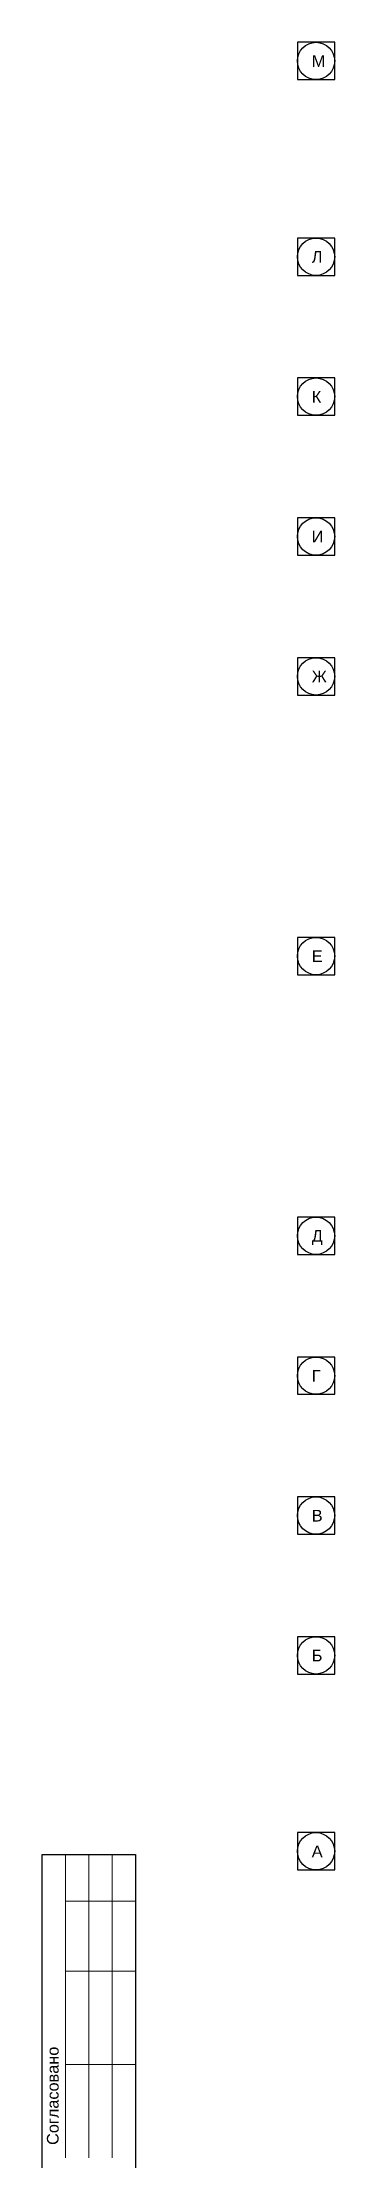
# Model space of a CAD drawing. Header units: metres. Extents: x 0 to 126, y 0 to 58.
# Drawn here: x 0.02 to 6.29, y 9.03 to 54.4 of the extents above; entities that cross this region are included whole.
import ezdxf
from ezdxf.enums import TextEntityAlignment as Align

# ---------------------------------------------------------------- set-up
doc = ezdxf.new("R2010")
doc.units = ezdxf.units.M
doc.layers.add('Level 63', color=7, linetype='Continuous', lineweight=0)
for name, color, linetype in [('YOLO_STAMP', 1, 'Continuous'), ('YOLO_TABLE', 1, 'Continuous'), ('Осн надпись', 7, 'Continuous')]:
    doc.layers.add(name, color=color, linetype=linetype)
doc.styles.get("Standard").update_dxf_attribs({"font": 'arial.ttf'})
doc.styles.add('Style-Arial', font='arial.ttf')

msp = doc.modelspace()

# ---------------------------------------------------------------- texts
at = {"layer": 'Level 63', "color": 7, "linetype": 'Continuous', "lineweight": 0, "style": 'Style-Arial'}
msp.add_text('Согласовано', height=0.2500200000000009, rotation=89.99999999999991, dxfattribs=at).set_placement((0.2465099252218152, 10.35379098022399), align=Align.MIDDLE_CENTER)
at = {"layer": 'Осн надпись', "ltscale": 40, "char_height": 0.25, "attachment_point": 1}
for s, insert in [('М', (5.799557478073417, 54.12229357019253)), ('Л', (5.799557478073417, 49.92229357019249)), ('К', (5.799557478073417, 46.9222935701925)), ('И', (5.799557478073417, 43.92229357019252)), ('Ж', (5.799557478073417, 40.92229357019252)), ('Е', (5.799557478073417, 34.92229357019253)), ('Д', (5.799557478073417, 28.92229357019253)), ('Г', (5.799557478073417, 25.92229357019253)), ('В', (5.799557478073417, 22.92229357019252)), ('Б', (5.799557478073417, 19.92229357019251)), ('А', (5.799557478073417, 15.72229357019253))]:
    msp.add_mtext_dynamic_manual_height_columns(s, width=0.25, gutter_width=0.0125, heights=[0], dxfattribs=dict(at, insert=insert))

# ---------------------------------------------------------------- linework, layer by layer
msp.add_line((2.022115124389529, 15.52636911254376), (2.022115124389529, 0.5263691125437618))
at = {"layer": 'Level 63', "color": 7, "linetype": 'Continuous', "lineweight": 13}
for p, q in [((0.0221151243895292, 15.52636911254376), (2.022115124389529, 15.52636911254376)), ((0.0221151243895292, 15.52636911254376), (0.0221151243895292, 9.026369112540777)), ((0.5221151243895293, 15.52636911254376), (0.5221151243895293, 9.026369112540777)), ((1.022115124389529, 15.52636911254376), (1.022115124389529, 9.026369112540777)), ((1.522115124389529, 15.52636911254376), (1.522115124389529, 9.026369112540777)), ((0.5221151243895293, 14.52636911253631), (2.022115124389529, 14.52636911253631)), ((0.5221151243895293, 13.02636911254822), (2.022115124389529, 13.02636911254822)), ((0.5221151243895293, 11.02636911253184), (2.022115124389529, 11.02636911253184))]:
    msp.add_line(p, q, dxfattribs=at)
at = {"layer": 'YOLO_STAMP'}
msp.add_lwpolyline([(0.0221151243895292, 15.52636911254376), (2.022115124389529, 15.52636911254376), (2.022115124389529, 0.5263691125437618), (0.0221151243895292, 0.5263691125437618)], close=True, dxfattribs=at)
at = {"layer": 'YOLO_TABLE'}
for points in [[(5.490990539781236, 53.60041216348676), (6.290990539781248, 53.60041216348676), (6.290990539781248, 54.40041216309223), (5.490990539781236, 54.40041216309223)], [(5.490990539781236, 49.40041216348652), (6.290990539781248, 49.40041216348652), (6.290990539781248, 50.20041216309198), (5.490990539781236, 50.20041216309198)], [(5.490990539781236, 46.40041216348651), (6.290990539781248, 46.40041216348651), (6.290990539781248, 47.20041216309199), (5.490990539781236, 47.20041216309199)], [(5.490990539781236, 43.40041216348676), (6.290990539781248, 43.40041216348676), (6.290990539781248, 44.20041216309223), (5.490990539781236, 44.20041216309223)], [(5.490990539781236, 40.40041216348676), (6.290990539781248, 40.40041216348676), (6.290990539781248, 41.20041216309222), (5.490990539781236, 41.20041216309222)], [(5.490990539781236, 34.40041216348699), (6.290990539781248, 34.40041216348699), (6.290990539781248, 35.20041216309247), (5.490990539781236, 35.20041216309247)], [(5.490990539781236, 28.400412163487), (6.290990539781248, 28.400412163487), (6.290990539781248, 29.20041216309246), (5.490990539781236, 29.20041216309246)], [(5.490990539781236, 25.40041216348676), (6.290990539781248, 25.40041216348676), (6.290990539781248, 26.20041216309223), (5.490990539781236, 26.20041216309223)], [(5.490990539781236, 22.40041216348676), (6.290990539781248, 22.40041216348676), (6.290990539781248, 23.20041216309223), (5.490990539781236, 23.20041216309223)], [(5.490990539781236, 19.40041216348676), (6.290990539781248, 19.40041216348676), (6.290990539781248, 20.20041216309223), (5.490990539781236, 20.20041216309223)], [(5.490990539781236, 15.20041216348652), (6.290990539781248, 15.20041216348652), (6.290990539781248, 16.00041216309199), (5.490990539781236, 16.00041216309199)]]:
    msp.add_lwpolyline(points, close=True, dxfattribs=at)
at = {"layer": 'Осн надпись', "ltscale": 40}
for centre in [(5.890990539781242, 54.0004121632895), (5.890990539781242, 49.80041216328926), (5.890990539781242, 46.80041216328926), (5.890990539781242, 43.80041216328949), (5.890990539781242, 40.80041216328949), (5.890990539781242, 34.80041216328973), (5.890990539781242, 28.80041216328973), (5.890990539781242, 25.80041216328949), (5.890990539781242, 22.8004121632895), (5.890990539781242, 19.80041216328949), (5.890990539781242, 15.60041216328926)]:
    msp.add_circle(centre, 0.4, dxfattribs=at)

msp.set_redraw_order([(e.dxf.handle, doc.entitydb.next_handle()) for e in msp.query("TEXT MTEXT ATTDEF DIMENSION ARC_DIMENSION")])  # texts and dimensions are drawn at this point

doc.saveas('drawing.dxf')
